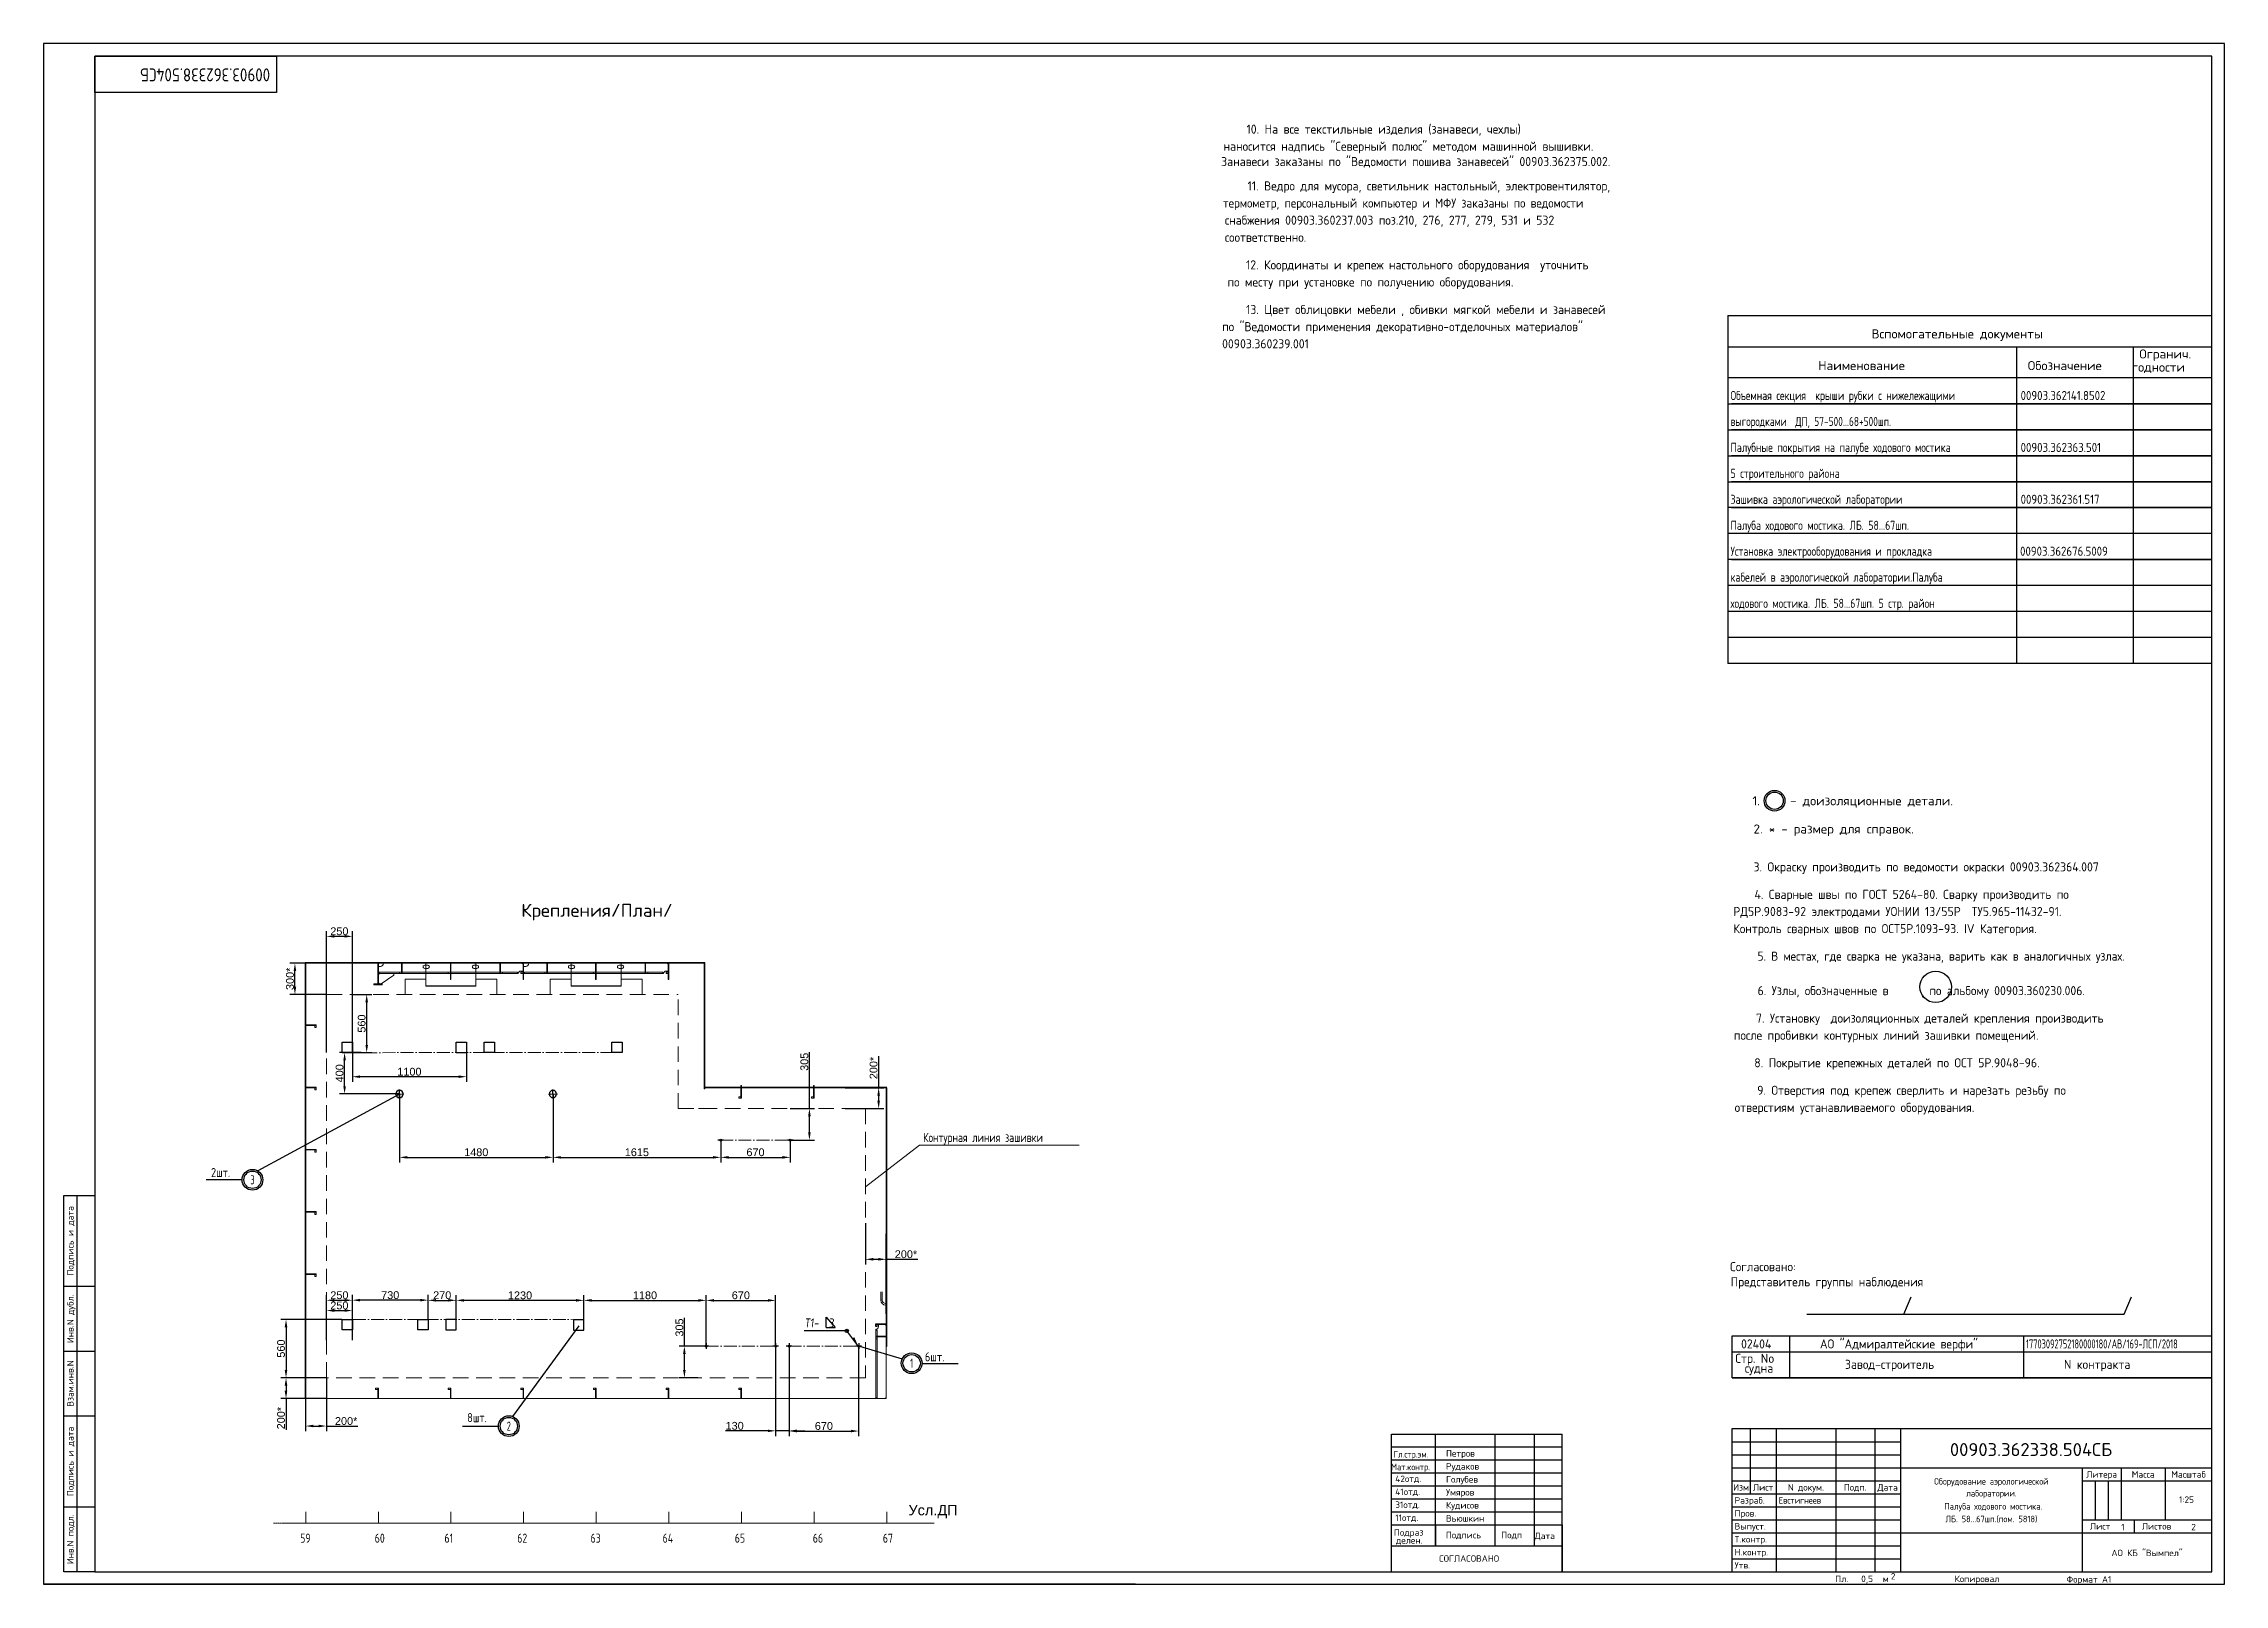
# Model space of a CAD drawing. Header units: millimetres. Extents: x -35117 to 70520, y -28859 to 27816.
# Drawn here: x -12239 to 8776, y 12974 to 27816 of the extents above; entities that cross this region are included whole.
import ezdxf
from ezdxf.enums import TextEntityAlignment as Align

# ---------------------------------------------------------------- set-up
doc = ezdxf.new("R2010")
doc.units = ezdxf.units.MM
for name, pattern in [('DASHDOT2', [3.5, 2.5, -0.5, 0, -0.5]), ('DASHED', [0.75, 0.5, -0.25]), ('Dashed_dotted', [19.428571, 13.714286, -2.857143, 0, -2.857143])]:
    doc.linetypes.add(name, pattern=pattern)
for name, color, linetype in [('-1', 7, 'Continuous'), ('-1102', 7, 'Continuous'), ('-1103', 7, 'Continuous'), ('-1109', 7, 'Continuous'), ('-1113', 7, 'Continuous'), ('-1114', 7, 'Continuous'), ('-1512', 7, 'Continuous'), ('-1513', 7, 'Continuous'), ('1', 7, 'Continuous'), ('10001', 7, 'Continuous'), ('2', 7, 'Continuous'), ('FORM', 7, 'Continuous')]:
    doc.layers.add(name, color=color, linetype=linetype)
doc.layers.add('Hole', color=9, linetype='Continuous', lineweight=13)
doc.layers.add('Hull', color=1, linetype='Continuous', lineweight=40)
doc.styles.get("Standard").update_dxf_attribs({"font": 'arial.ttf'})
doc.styles.add('Standard1', font='simplex.shx', dxfattribs={"height": 2.5})
doc.styles.add('ГОСТ', font='simplex.shx', dxfattribs={"oblique": 15})
doc.dimstyles.new('1-1', dxfattribs={"dimtxt": 125, "dimasz": 125, "dimexe": 50, "dimexo": 0, "dimgap": 50, "dimtad": 1, "dimdec": 0, "dimzin": 0, "dimdsep": 46, "dimtxsty": 'Standard', "dimcen": 0, "dimdle": 1.25, "dimclrd": 1, "dimclre": 1, "dimclrt": 3, "dimadec": 0, "dimazin": 0, "dimtfac": 0.75, "dimtdec": 0, "dimtmove": 0, "dimatfit": 3, "dimfxl": 1, "dimtvp": 1.5, "dimtolj": 1, "dimtzin": 0, "dimlwd": -1, "dimlwe": -1, "dimarcsym": 0})

msp = doc.modelspace()

# ---------------------------------------------------------------- texts
at = {"color": 2, "style": 'Standard1'}
for s, width, p in [('10. На все текстильные изделия (занавеси, чехлы) ', 0.9, (-647.167, 26948.301)), (' Занавеси заказаны по "Ведомости пошива занавесей" 00903.362375.002.', 0.9, (-944.251, 26636.119)), ('наносится надпись "Северный полюс" методом машинной вышивки. ', 0.9, (-869.445, 26783.301)), ('11. Ведро для мусора, светильник настольный, электровентилятор,', 0.9, (-637.241, 26401.406)), ('термометр, персональный компьютер и МФУ заказаны по ведомости ', 0.87, (-874.502, 26236.406)), ('снабжения 00903.360237.003 поз.210, 276, 277, 279, 531 и 532 ', 0.9, (-856.107, 26071.406)), ('соответственно.', 0.9, (-856.107, 25906.406)), ('12. Координаты и крепеж настольного оборудования  уточнить  ', 0.9, (-651.744, 25640.801)), (' по месту при установке по получению оборудования.', 0.9, (-882.531, 25475.801)), ('13. Цвет облицовки мебели , обивки мягкой мебели и занавесей', 0.9, (-651.744, 25210.801)), ('по "Ведомости применения декоративно-отделочных материалов"', 0.9, (-882.531, 25045.801)), ('00903.360239.001', 0.9, (-882.531, 24880.801)), ('Объемная секция  крыши рубки с нижележащими', 0.75, (4017.111, 24382.516)), ('00903.362141.8502', 0.83, (6812.233, 24382.516)), ('выгородками  ДП, 57-500...68+500шп.', 0.72, (4017.111, 24132.516)), ('Палубные покрытия на палубе ходового мостика', 0.75, (4017.111, 23882.516)), ('00903.362363.501', 0.83, (6812.233, 23882.516)), ('5 строительного района', 0.75, (4017.111, 23632.516)), ('Зашивка аэрологической лаборатории', 0.75, (4017.111, 23382.516)), ('00903.362361.517', 0.83, (6812.233, 23382.516)), ('Палуба ходового мостика. ЛБ. 58...67шп.', 0.75, (4017.111, 23131.766)), ('Установка электрооборудования и прокладка ', 0.75, (4017.111, 22882.516)), ('00903.362676.5009', 0.83, (6806.949, 22882.516)), ('кабелей в аэрологической лаборатории.Палуба ', 0.75, (4017.111, 22632.516)), ('ходового мостика. ЛБ. 58...67шп. 5 стр. район', 0.75, (4017.111, 22380.237)), ('3. Окраску производить по ведомости окраски 00903.362364.007', 0.9, (4238.489, 19841.838)), ('4. Сварные швы по ГОСТ 5264-80. Сварку производить по ', 0.9, (4247.669, 19576.838)), ('РД5Р.9083-92 электродами УОHИИ 13/55Р  ТУ5.965-11432-91. ', 0.9, (4043.641, 19411.838)), ('Контроль сварных швов по ОСТ5Р.1093-93. IV Категория.', 0.9, (4043.641, 19246.838)), ('5. В местах, где сварка не указана, варить как в аналогичных узлах.', 0.87, (4277.842, 18981.838)), ('6. Узлы, обозначенные в      , по альбому 00903.360230.006.', 0.9, (4277.312, 18649.543)), ('после пробивки контурных линий зашивки помещений.', 0.9, (4048.984, 18219.543)), ('7. Установку  доизоляционных деталей крепления производить  ', 0.9, (4262.063, 18384.543)), ('8. Покрытие крепежных деталей по ОСТ 5Р.9048-96.', 0.9, (4245.764, 17954.543)), ('9. Отверстия под крепеж сверлить и нарезать резьбу по ', 0.9, (4273.652, 17689.543)), ('отверстиям устанавливаемого оборудования.', 0.9, (4056.865, 17524.543)), ('2шт.', 0.8, (-10626.551, 16897.713)), ('Согласовано:', 0.9, (4012.682, 15990.286)), ('Представитель группы наблюдения', 0.9, (4017.447, 15844.452)), ('АО "Адмиралтейские верфи"', 0.9, (4878.439, 15246.37)), ('6шт.', 0.8, (-3747.174, 15121.935)), ('Стр. No', 0.9, (4063.214, 15107.119)), ('02404', 0.9, (4118.414, 15246.37)), ('Завод-строитель', 0.9, (5119.211, 15049.517)), ('17703092752180000180/АВ/169-ЛСП/2018', 0.6, (6863.807, 15246.37)), ('N контракта', 0.9, (7230.672, 15049.517)), ('судна', 0.9, (4154.258, 15012.487)), ('8шт.', 0.8, (-8158.022, 14536.087))]:
    msp.add_text(s, height=87.5, dxfattribs=dict(at, width=width)).set_placement(p)
for s, p in [('Вспомогательные документы', (5375.98, 24976.391)), (' Огранич.', (7898.033, 24782.734)), ('Наименование', (4861.753, 24670.676)), ('Обозначение', (6881.782, 24670.676)), (' годности', (7826.732, 24655.704)), ('1.     - доизоляционные детали.', (4228.414, 20478.337)), ('2. * - размер для справок.', (4238.103, 20206.838))]:
    msp.add_text(s, height=87.5, dxfattribs=at).set_placement(p)
at = {"color": 4, "style": 'Standard1'}
msp.add_text('Крепления/План/', height=125, dxfattribs=at).set_placement((-6907.432, 19466.7), align=Align.MIDDLE_CENTER)
at = {"ltscale": 7, "style": 'Standard1', "width": 0.75}
for s, p in [('Контурная линия зашивки', (-3764.557, 17234.665)), ('59', (-9766.658, 13375.294)), ('60', (-9048.035, 13375.294)), ('61', (-8376.277, 13375.294)), ('62', (-7675.435, 13375.294)), ('63', (-6968.941, 13375.294)), ('64', (-6273.75, 13375.294)), ('65', (-5578.56, 13375.294)), ('66', (-4826.85, 13375.294)), ('67', (-4151.988, 13375.294))]:
    msp.add_text(s, height=87.5, dxfattribs=at).set_placement(p)
at = {"color": 2, "style": 'Standard1', "width": 0.65}
for s, p in [('3', (-10226.203, 16871.032)), ('1', (-3874.169, 15104.079)), ('2', (-7756.057, 14497.938))]:
    msp.add_text(s, height=87.5, dxfattribs=at).set_placement(p, align=Align.MIDDLE_CENTER)
at = {"color": 4, "insert": (-3668.061, 13739.131), "char_height": 100, "width": 2264.89457, "attachment_point": 2}
msp.add_mtext('Усл.ДП', dxfattribs=at)
at = {"layer": '1', "color": 0, "style": 'ГОСТ', "oblique": 7, "width": 0.8}
msp.add_text('Т1-  3', height=87.5, dxfattribs=at).set_placement((-4906.457, 15448.135))
at = {"layer": 'FORM', "color": 2, "style": 'Standard1', "width": 0.8}
msp.add_text('00903.362338.504СБ', height=125, rotation=180, dxfattribs=at).set_placement((-10056.475, 27577.622))
at = {"layer": 'FORM', "color": 2, "style": 'Standard1'}
for s, p in [('Подпись и дата', (-11950.363, 16283.367)), ('Инв.N дубл.', (-11950.363, 15533.367)), ('Взам.инв.N', (-11950.363, 14908.367)), ('Подпись и дата', (-11950.363, 14158.367)), ('Инв.N подл.', (-11950.363, 13408.367))]:
    msp.add_text(s, height=62.5, rotation=90, dxfattribs=at).set_placement(p, align=Align.CENTER)
for s, height, p in [('00903.362338.504СБ', 125, (6130.567, 14209.913)), ('Рудаков', 62.5, (1275.06, 14079.43)), ('Петров', 62.5, (1275.06, 14204.43)), ('42отд.', 62.5, (786.203, 13959.682)), ('41отд.', 62.5, (786.203, 13834.682)), ('Умяров', 62.5, (1275.06, 13829.43)), ('Голубев', 62.5, (1275.06, 13954.43)), ('31отд.', 62.5, (786.202, 13709.682)), ('Кудисов', 62.5, (1275.06, 13704.43)), ('Разраб.', 62.5, (4055.887, 13752.117)), ('Пров.', 62.5, (4055.887, 13627.117)), ('1:25', 62.5, (8337.63, 13758.944)), ('Подpаз', 62.5, (773.345, 13442.513)), ('11отд.', 62.5, (786.202, 13584.682)), ('Подпись', 62.5, (1273.499, 13417.636)), ('Вьюшкин', 62.5, (1275.06, 13578.114)), ('Подп', 62.5, (1807.209, 13418.087)), ('Дата', 62.5, (2129.034, 13409.777)), ('Выпуст.', 62.5, (4055.887, 13502.117)), ('Лист ', 62.5, (7480.887, 13502.117)), ('1', 62.5, (7781.801, 13494.59)), ('Листов', 62.5, (7980.887, 13502.117)), ('2', 62.5, (8456.486, 13494.59)), ('делен.', 62.5, (792.307, 13366.616)), ('СОГЛАСОВАНО', 62.5, (1209.026, 13191.559)), ('Т.контр.', 62.5, (4055.887, 13377.117)), ('Н.контр.', 62.5, (4055.887, 13252.117)), ('Утв.', 62.5, (4055.887, 13127.117)), ('Пл.', 62.5, (5025.887, 12995.867)), ('0,5', 62.5, (5275.887, 12995.867)), ('м', 62.5, (5484.232, 12995.867)), ('2', 62.5, (5562.02, 13020.867)), ('Копиpовал', 62.5, (6175.887, 12995.867)), ('Формат А1', 62.5, (7254.684, 12990.867))]:
    msp.add_text(s, height=height, dxfattribs=at).set_placement(p)
for s, width, p in [('Мат.контр.', 0.8, (746.028, 14073.499)), ('Гл.стр.эм.', 0.8, (769.791, 14195.697)), ('Евстигнеев', 0.9, (4480.887, 13752.117))]:
    msp.add_text(s, height=62.5, dxfattribs=dict(at, width=width)).set_placement(p)
for s, p in [('Изм', (4118.387, 13877.117)), ('Лист', (4330.887, 13877.117)), ('N докум.', (4743.387, 13877.117)), ('Подп.', (5218.387, 13877.117)), ('Дата', (5530.887, 13877.117)), ('Литера', (7593.387, 14002.117)), ('Масса', (7993.387, 14002.117)), ('Масштаб', (8430.887, 14002.117)), ('АО КБ "Вымпел"', (8030.887, 13245.867))]:
    msp.add_text(s, height=62.5, dxfattribs=at).set_placement(p, align=Align.CENTER)
for s, width, p in [('Оборудование аэрологической', 0.9, (6530.887, 13934.823)), ('лаборатории.', 0.9, (6530.887, 13820.103)), (' Палуба ходового мостика.', 0.88, (6530.887, 13694.268)), ('ЛБ. 58...67шп.(пом. 5818)', 0.9, (6530.887, 13572.405))]:
    msp.add_text(s, height=62.5, dxfattribs=dict(at, width=width)).set_placement(p, align=Align.CENTER)

# ---------------------------------------------------------------- blocks, each defined once
blk = doc.blocks.new('*D10')
at = {"color": 1, "linetype": 'ByBlock', "ltscale": 1.5}
for p, q in [((-9364, 15526), (-9953, 15526)), ((-9903, 15451), (-9903, 15039)), ((-9514, 14964), (-9953, 14964))]:
    blk.add_line(p, q, dxfattribs=at)
at = {"color": 1, "linetype": 'Continuous', "ltscale": 1.5}
for points in [[(-9916, 15451), (-9891, 15451), (-9903, 15526)], [(-9916, 15039), (-9891, 15039), (-9903, 14964)]]:
    blk.add_solid(points, dxfattribs=at)
at = {"layer": 'Defpoints', "color": 0, "linetype": 'Continuous', "ltscale": 1.5}
for p in [(-9364, 15526), (-9903, 14964), (-9514, 14964)]:
    blk.add_point(p, dxfattribs=at)
at = {"color": 3, "linetype": 'Continuous', "ltscale": 1.5, "insert": (-9951, 15245), "char_height": 75, "attachment_point": 5, "rotation": 90}
blk.add_mtext('\\A1;560', dxfattribs=at)
blk = doc.blocks.new('*D19')
at = {"color": 1, "linetype": 'ByBlock', "ltscale": 1.5}
for p, q in [((-8263, 15525), (-8263, 15760)), ((-7108, 15710), (-8188, 15710)), ((-7033, 15524), (-7033, 15760))]:
    blk.add_line(p, q, dxfattribs=at)
at = {"color": 1, "linetype": 'Continuous', "ltscale": 1.5}
for points in [[(-8188, 15722), (-8188, 15697), (-8263, 15710)], [(-7108, 15722), (-7108, 15697), (-7033, 15710)]]:
    blk.add_solid(points, dxfattribs=at)
at = {"layer": 'Defpoints', "color": 0, "linetype": 'Continuous', "ltscale": 1.5}
for p in [(-8263, 15710), (-8263, 15525), (-7033, 15524)]:
    blk.add_point(p, dxfattribs=at)
at = {"color": 3, "linetype": 'Continuous', "ltscale": 1.5, "insert": (-7648, 15758), "char_height": 75, "attachment_point": 5}
blk.add_mtext('\\A1;1230', dxfattribs=at)
blk = doc.blocks.new('*D20')
at = {"color": 1, "linetype": 'ByBlock', "ltscale": 1.5}
for p, q in [((-9264, 15526), (-9264, 15762)), ((-8534, 15525), (-8534, 15762)), ((-8609, 15712), (-9189, 15712))]:
    blk.add_line(p, q, dxfattribs=at)
at = {"color": 1, "linetype": 'Continuous', "ltscale": 1.5}
for points in [[(-9189, 15724), (-9189, 15699), (-9264, 15712)], [(-8609, 15724), (-8609, 15699), (-8534, 15712)]]:
    blk.add_solid(points, dxfattribs=at)
at = {"layer": 'Defpoints', "color": 0, "linetype": 'Continuous', "ltscale": 1.5}
for p in [(-9264, 15712), (-9264, 15526), (-8534, 15525)]:
    blk.add_point(p, dxfattribs=at)
at = {"color": 3, "linetype": 'Continuous', "ltscale": 1.5, "insert": (-8899, 15760), "char_height": 75, "attachment_point": 5}
blk.add_mtext('\\A1;730', dxfattribs=at)
blk = doc.blocks.new('*D21')
at = {"color": 1, "linetype": 'ByBlock', "ltscale": 1.5}
for p, q in [((-5055, 15242), (-5055, 14401)), ((-4385, 15269), (-4385, 14401)), ((-4980, 14451), (-4460, 14451))]:
    blk.add_line(p, q, dxfattribs=at)
at = {"color": 1, "linetype": 'Continuous', "ltscale": 1.5}
for points in [[(-4980, 14463), (-4980, 14438), (-5055, 14451)], [(-4460, 14463), (-4460, 14438), (-4385, 14451)]]:
    blk.add_solid(points, dxfattribs=at)
at = {"layer": 'Defpoints', "color": 0, "linetype": 'Continuous', "ltscale": 1.5}
for p in [(-5055, 15242), (-4385, 15269), (-4385, 14451)]:
    blk.add_point(p, dxfattribs=at)
at = {"color": 3, "linetype": 'Continuous', "ltscale": 1.5, "insert": (-4720, 14499), "char_height": 75, "attachment_point": 5}
blk.add_mtext('\\A1;670', dxfattribs=at)
blk = doc.blocks.new('*D11')
at = {"color": 1, "linetype": 'ByBlock', "ltscale": 1.5}
for p, q in [((-6064, 15269), (-6064, 15541)), ((-5855, 15269), (-6114, 15269)), ((-6064, 15039), (-6064, 15194)), ((-5935, 14964), (-6114, 14964))]:
    blk.add_line(p, q, dxfattribs=at)
at = {"color": 1, "linetype": 'Continuous', "ltscale": 1.5}
for points in [[(-6077, 15194), (-6052, 15194), (-6064, 15269)], [(-6077, 15039), (-6052, 15039), (-6064, 14964)]]:
    blk.add_solid(points, dxfattribs=at)
at = {"layer": 'Defpoints', "color": 0, "linetype": 'Continuous', "ltscale": 1.5}
for p in [(-5855, 15269), (-6064, 14964), (-5935, 14964)]:
    blk.add_point(p, dxfattribs=at)
at = {"color": 3, "linetype": 'Continuous', "ltscale": 1.5, "insert": (-6112, 15448), "char_height": 75, "attachment_point": 5, "rotation": 90}
blk.add_mtext('\\A1;305', dxfattribs=at)
blk = doc.blocks.new('*D22')
at = {"color": 1, "linetype": 'ByBlock', "ltscale": 1.5}
for p, q in [((-5714, 17253), (-5714, 17037)), ((-5044, 17253), (-5044, 17037)), ((-5639, 17087), (-5119, 17087))]:
    blk.add_line(p, q, dxfattribs=at)
at = {"color": 1, "linetype": 'Continuous', "ltscale": 1.5}
for points in [[(-5639, 17100), (-5639, 17075), (-5714, 17087)], [(-5119, 17100), (-5119, 17075), (-5044, 17087)]]:
    blk.add_solid(points, dxfattribs=at)
at = {"layer": 'Defpoints', "color": 0, "linetype": 'Continuous', "ltscale": 1.5}
for p in [(-5714, 17253), (-5044, 17253), (-5044, 17087)]:
    blk.add_point(p, dxfattribs=at)
at = {"color": 3, "linetype": 'Continuous', "ltscale": 1.5, "insert": (-5379, 17136), "char_height": 75, "attachment_point": 5}
blk.add_mtext('\\A1;670', dxfattribs=at)
blk = doc.blocks.new('*D12')
at = {"color": 1, "linetype": 'ByBlock', "ltscale": 1.5}
for p, q in [((-4859, 17558), (-4859, 18101)), ((-5044, 17558), (-4809, 17558)), ((-4859, 17328), (-4859, 17483)), ((-5044, 17253), (-4809, 17253))]:
    blk.add_line(p, q, dxfattribs=at)
at = {"color": 1, "linetype": 'Continuous', "ltscale": 1.5}
for points in [[(-4872, 17483), (-4847, 17483), (-4859, 17558)], [(-4872, 17328), (-4847, 17328), (-4859, 17253)]]:
    blk.add_solid(points, dxfattribs=at)
at = {"layer": 'Defpoints', "color": 0, "linetype": 'Continuous', "ltscale": 1.5}
for p in [(-5044, 17558), (-4859, 17558), (-5044, 17253)]:
    blk.add_point(p, dxfattribs=at)
at = {"color": 3, "linetype": 'Continuous', "ltscale": 1.5, "insert": (-4908, 18008), "char_height": 75, "attachment_point": 5, "rotation": 90}
blk.add_mtext('\\A1;305', dxfattribs=at)
blk = doc.blocks.new('*D23')
at = {"color": 1, "linetype": 'ByBlock', "ltscale": 1.5}
for p, q in [((-9264, 18096), (-9264, 17814)), ((-8164, 18096), (-8164, 17814)), ((-8239, 17864), (-9189, 17864))]:
    blk.add_line(p, q, dxfattribs=at)
at = {"color": 1, "linetype": 'Continuous', "ltscale": 1.5}
for points in [[(-9189, 17877), (-9189, 17852), (-9264, 17864)], [(-8239, 17877), (-8239, 17852), (-8164, 17864)]]:
    blk.add_solid(points, dxfattribs=at)
at = {"layer": 'Defpoints', "color": 0, "linetype": 'Continuous', "ltscale": 1.5}
for p in [(-9264, 18096), (-8164, 18096), (-9264, 17864)]:
    blk.add_point(p, dxfattribs=at)
at = {"color": 3, "linetype": 'Continuous', "ltscale": 1.5, "insert": (-8714, 17912), "char_height": 75, "attachment_point": 5}
blk.add_mtext('\\A1;1100', dxfattribs=at)
blk = doc.blocks.new('*D13')
at = {"color": 1, "linetype": 'ByBlock', "ltscale": 1.5}
for p, q in [((-9180, 18096), (-9389, 18096)), ((-9339, 17773), (-9339, 18021)), ((-8809, 17698), (-9389, 17698))]:
    blk.add_line(p, q, dxfattribs=at)
at = {"color": 1, "linetype": 'Continuous', "ltscale": 1.5}
for points in [[(-9351, 18021), (-9326, 18021), (-9339, 18096)], [(-9351, 17773), (-9326, 17773), (-9339, 17698)]]:
    blk.add_solid(points, dxfattribs=at)
at = {"layer": 'Defpoints', "color": 0, "linetype": 'Continuous', "ltscale": 1.5}
for p in [(-9339, 18096), (-9180, 18096), (-8809, 17698)]:
    blk.add_point(p, dxfattribs=at)
at = {"color": 3, "linetype": 'Continuous', "ltscale": 1.5, "insert": (-9387, 17897), "char_height": 75, "attachment_point": 5, "rotation": 90}
blk.add_mtext('\\A1;400', dxfattribs=at)
blk = doc.blocks.new('*D14')
at = {"color": 1, "linetype": 'ByBlock', "ltscale": 1.5}
for p, q in [((-8809, 17698), (-8809, 17037)), ((-7330, 17698), (-7330, 17037)), ((-8734, 17087), (-7405, 17087))]:
    blk.add_line(p, q, dxfattribs=at)
at = {"color": 1, "linetype": 'Continuous', "ltscale": 1.5}
for points in [[(-8734, 17100), (-8734, 17075), (-8809, 17087)], [(-7405, 17100), (-7405, 17075), (-7330, 17087)]]:
    blk.add_solid(points, dxfattribs=at)
at = {"layer": 'Defpoints', "color": 0, "linetype": 'Continuous', "ltscale": 1.5}
for p in [(-8809, 17698), (-7330, 17698), (-7330, 17087)]:
    blk.add_point(p, dxfattribs=at)
at = {"color": 3, "linetype": 'Continuous', "ltscale": 1.5, "insert": (-8070, 17136), "char_height": 75, "attachment_point": 5}
blk.add_mtext('\\A1;1480', dxfattribs=at)
blk = doc.blocks.new('*D15')
at = {"color": 1, "linetype": 'ByBlock', "ltscale": 1.5}
for p, q in [((-7330, 17698), (-7330, 17037)), ((-5714, 17244), (-5714, 17037)), ((-7255, 17087), (-5789, 17087))]:
    blk.add_line(p, q, dxfattribs=at)
at = {"color": 1, "linetype": 'Continuous', "ltscale": 1.5}
for points in [[(-7255, 17100), (-7255, 17075), (-7330, 17087)], [(-5789, 17100), (-5789, 17075), (-5714, 17087)]]:
    blk.add_solid(points, dxfattribs=at)
at = {"layer": 'Defpoints', "color": 0, "linetype": 'Continuous', "ltscale": 1.5}
for p in [(-7330, 17698), (-5714, 17244), (-5714, 17087)]:
    blk.add_point(p, dxfattribs=at)
at = {"color": 3, "linetype": 'Continuous', "ltscale": 1.5, "insert": (-6522, 17136), "char_height": 75, "attachment_point": 5}
blk.add_mtext('\\A1;1615', dxfattribs=at)
blk = doc.blocks.new('*D24')
at = {"color": 1, "linetype": 'ByBlock', "ltscale": 1.5}
for p, q in [((-9263, 18656), (-9076, 18656)), ((-9126, 18171), (-9126, 18581)), ((-9264, 18096), (-9076, 18096))]:
    blk.add_line(p, q, dxfattribs=at)
at = {"color": 1, "linetype": 'Continuous', "ltscale": 1.5}
for points in [[(-9138, 18581), (-9113, 18581), (-9126, 18656)], [(-9138, 18171), (-9113, 18171), (-9126, 18096)]]:
    blk.add_solid(points, dxfattribs=at)
at = {"layer": 'Defpoints', "color": 0, "linetype": 'Continuous', "ltscale": 1.5}
for p in [(-9263, 18656), (-9126, 18656), (-9264, 18096)]:
    blk.add_point(p, dxfattribs=at)
at = {"color": 3, "linetype": 'Continuous', "ltscale": 1.5, "insert": (-9174, 18376), "char_height": 75, "attachment_point": 5, "rotation": 90}
blk.add_mtext('\\A1;560', dxfattribs=at)
blk = doc.blocks.new('*D25')
at = {"color": 1, "linetype": 'ByBlock', "ltscale": 1.5}
for p, q in [((-9514, 18096), (-9514, 19266)), ((-9339, 19216), (-9439, 19216)), ((-9264, 18096), (-9264, 19266))]:
    blk.add_line(p, q, dxfattribs=at)
at = {"color": 1, "linetype": 'Continuous', "ltscale": 1.5}
for points in [[(-9439, 19229), (-9439, 19204), (-9514, 19216)], [(-9339, 19229), (-9339, 19204), (-9264, 19216)]]:
    blk.add_solid(points, dxfattribs=at)
at = {"layer": 'Defpoints', "color": 0, "linetype": 'Continuous', "ltscale": 1.5}
for p in [(-9514, 19216), (-9514, 18096), (-9264, 18096)]:
    blk.add_point(p, dxfattribs=at)
at = {"color": 3, "linetype": 'Continuous', "ltscale": 1.5, "insert": (-9389, 19265), "char_height": 75, "attachment_point": 5}
blk.add_mtext('\\A1;250', dxfattribs=at)
blk = doc.blocks.new('*D26')
at = {"color": 1, "linetype": 'ByBlock', "ltscale": 1.5}
for p, q in [((-9514, 18957), (-9867, 18957)), ((-9817, 18731), (-9817, 18882)), ((-9514, 18656), (-9867, 18656))]:
    blk.add_line(p, q, dxfattribs=at)
at = {"color": 1, "linetype": 'Continuous', "ltscale": 1.5}
for points in [[(-9830, 18882), (-9805, 18882), (-9817, 18957)], [(-9830, 18731), (-9805, 18731), (-9817, 18656)]]:
    blk.add_solid(points, dxfattribs=at)
at = {"layer": 'Defpoints', "color": 0, "linetype": 'Continuous', "ltscale": 1.5}
for p in [(-9817, 18957), (-9514, 18957), (-9514, 18656)]:
    blk.add_point(p, dxfattribs=at)
at = {"color": 3, "linetype": 'Continuous', "ltscale": 1.5, "insert": (-9865, 18807), "char_height": 75, "attachment_point": 5, "rotation": 90}
blk.add_mtext('\\A1;300*', dxfattribs=at)
blk = doc.blocks.new('*D27')
at = {"color": 1, "linetype": 'ByBlock', "ltscale": 1.5}
for p, q in [((-8534, 15525), (-8534, 15760)), ((-8459, 15710), (-8338, 15710)), ((-8263, 15524), (-8263, 15760))]:
    blk.add_line(p, q, dxfattribs=at)
at = {"color": 1, "linetype": 'Continuous', "ltscale": 1.5}
for points in [[(-8459, 15723), (-8459, 15698), (-8534, 15710)], [(-8338, 15723), (-8338, 15698), (-8263, 15710)]]:
    blk.add_solid(points, dxfattribs=at)
at = {"layer": 'Defpoints', "color": 0, "linetype": 'Continuous', "ltscale": 1.5}
for p in [(-8263, 15710), (-8534, 15525), (-8263, 15524)]:
    blk.add_point(p, dxfattribs=at)
at = {"color": 3, "linetype": 'Continuous', "ltscale": 1.5, "insert": (-8398, 15759), "char_height": 75, "attachment_point": 5}
blk.add_mtext('\\A1;270', dxfattribs=at)
blk = doc.blocks.new('*D16')
at = {"color": 1, "linetype": 'ByBlock', "ltscale": 1.5}
for p, q in [((-9512, 14964), (-9953, 14964)), ((-9512, 14764), (-9953, 14764)), ((-9903, 14889), (-9903, 14839)), ((-9903, 14764), (-9903, 14461))]:
    blk.add_line(p, q, dxfattribs=at)
at = {"color": 1, "linetype": 'Continuous', "ltscale": 1.5}
for points in [[(-9916, 14889), (-9891, 14889), (-9903, 14964)], [(-9916, 14839), (-9891, 14839), (-9903, 14764)]]:
    blk.add_solid(points, dxfattribs=at)
at = {"layer": 'Defpoints', "color": 0, "linetype": 'Continuous', "ltscale": 1.5}
for p in [(-9512, 14964), (-9903, 14764), (-9512, 14764)]:
    blk.add_point(p, dxfattribs=at)
at = {"color": 3, "linetype": 'Continuous', "ltscale": 1.5, "insert": (-9951, 14575), "char_height": 75, "attachment_point": 5, "rotation": 90}
blk.add_mtext('\\A1;200*', dxfattribs=at)
blk = doc.blocks.new('*D28')
at = {"color": 1, "linetype": 'ByBlock', "ltscale": 1.5}
for p, q in [((-9514, 14964), (-9514, 14449)), ((-9714, 14764), (-9714, 14449)), ((-9639, 14499), (-9589, 14499)), ((-9514, 14499), (-9210, 14499))]:
    blk.add_line(p, q, dxfattribs=at)
at = {"color": 1, "linetype": 'Continuous', "ltscale": 1.5}
for points in [[(-9639, 14512), (-9639, 14487), (-9714, 14499)], [(-9589, 14512), (-9589, 14487), (-9514, 14499)]]:
    blk.add_solid(points, dxfattribs=at)
at = {"layer": 'Defpoints', "color": 0, "linetype": 'Continuous', "ltscale": 1.5}
for p in [(-9514, 14964), (-9714, 14764), (-9514, 14499)]:
    blk.add_point(p, dxfattribs=at)
at = {"color": 3, "linetype": 'Continuous', "ltscale": 1.5, "insert": (-9324, 14547), "char_height": 75, "attachment_point": 5}
blk.add_mtext('\\A1;200*', dxfattribs=at)
blk = doc.blocks.new('*D29')
at = {"color": 1, "linetype": 'ByBlock', "ltscale": 1.5}
for p, q in [((-4119, 17758), (-4119, 16055)), ((-4320, 16452), (-4320, 16055)), ((-4245, 16105), (-4194, 16105)), ((-4119, 16105), (-3815, 16105))]:
    blk.add_line(p, q, dxfattribs=at)
at = {"color": 1, "linetype": 'Continuous', "ltscale": 1.5}
for points in [[(-4245, 16118), (-4245, 16093), (-4320, 16105)], [(-4194, 16118), (-4194, 16093), (-4119, 16105)]]:
    blk.add_solid(points, dxfattribs=at)
at = {"layer": 'Defpoints', "color": 0, "linetype": 'Continuous', "ltscale": 1.5}
for p in [(-4119, 17758), (-4320, 16452), (-4119, 16105)]:
    blk.add_point(p, dxfattribs=at)
at = {"color": 3, "linetype": 'Continuous', "ltscale": 1.5, "insert": (-3929, 16154), "char_height": 75, "attachment_point": 5}
blk.add_mtext('\\A1;200*', dxfattribs=at)
blk = doc.blocks.new('*D30')
at = {"color": 1, "linetype": 'ByBlock', "ltscale": 1.5}
for p, q in [((-4192, 17758), (-4192, 18062)), ((-4514, 17758), (-4142, 17758)), ((-4192, 17632), (-4192, 17683)), ((-4514, 17557), (-4142, 17557))]:
    blk.add_line(p, q, dxfattribs=at)
at = {"color": 1, "linetype": 'Continuous', "ltscale": 1.5}
for points in [[(-4205, 17683), (-4180, 17683), (-4192, 17758)], [(-4205, 17632), (-4180, 17632), (-4192, 17557)]]:
    blk.add_solid(points, dxfattribs=at)
at = {"layer": 'Defpoints', "color": 0, "linetype": 'Continuous', "ltscale": 1.5}
for p in [(-4514, 17758), (-4192, 17758), (-4514, 17557)]:
    blk.add_point(p, dxfattribs=at)
at = {"color": 3, "linetype": 'Continuous', "ltscale": 1.5, "insert": (-4241, 17948), "char_height": 75, "attachment_point": 5, "rotation": 90}
blk.add_mtext('\\A1;200*', dxfattribs=at)
blk = doc.blocks.new('*D31')
at = {"color": 1, "linetype": 'ByBlock', "ltscale": 1.5}
for p, q in [((-5185, 15269), (-5185, 14403)), ((-5055, 15269), (-5055, 14403)), ((-5260, 14453), (-5669, 14453)), ((-5055, 14453), (-5185, 14453)), ((-4980, 14453), (-4905, 14453))]:
    blk.add_line(p, q, dxfattribs=at)
at = {"color": 1, "linetype": 'Continuous', "ltscale": 1.5}
for points in [[(-5260, 14465), (-5260, 14440), (-5185, 14453)], [(-4980, 14465), (-4980, 14440), (-5055, 14453)]]:
    blk.add_solid(points, dxfattribs=at)
at = {"layer": 'Defpoints', "color": 0, "linetype": 'Continuous', "ltscale": 1.5}
for p in [(-5185, 15269), (-5055, 15269), (-5185, 14453)]:
    blk.add_point(p, dxfattribs=at)
at = {"color": 3, "linetype": 'Continuous', "ltscale": 1.5, "insert": (-5580, 14501), "char_height": 75, "attachment_point": 5}
blk.add_mtext('\\A1;130', dxfattribs=at)
blk = doc.blocks.new('*D17')
at = {"color": 1, "linetype": 'ByBlock', "ltscale": 1.5}
for p, q in [((-9514, 15425), (-9514, 15761)), ((-9439, 15711), (-9339, 15711)), ((-9264, 15426), (-9264, 15761))]:
    blk.add_line(p, q, dxfattribs=at)
at = {"color": 1, "linetype": 'Continuous', "ltscale": 1.5}
for points in [[(-9439, 15723), (-9439, 15698), (-9514, 15711)], [(-9339, 15723), (-9339, 15698), (-9264, 15711)]]:
    blk.add_solid(points, dxfattribs=at)
at = {"layer": 'Defpoints', "color": 0, "linetype": 'Continuous', "ltscale": 1.5}
for p in [(-9264, 15711), (-9514, 15425), (-9264, 15426)]:
    blk.add_point(p, dxfattribs=at)
at = {"color": 3, "linetype": 'Continuous', "ltscale": 1.5, "insert": (-9389, 15759), "char_height": 75, "attachment_point": 5}
blk.add_mtext('\\A1;250', dxfattribs=at)
blk = doc.blocks.new('*D32')
at = {"color": 1, "linetype": 'ByBlock', "ltscale": 1.5}
for p, q in [((-7033, 15424), (-7033, 15760)), ((-6958, 15710), (-5930, 15710)), ((-5855, 15269), (-5855, 15760))]:
    blk.add_line(p, q, dxfattribs=at)
at = {"color": 1, "linetype": 'Continuous', "ltscale": 1.5}
for points in [[(-6958, 15722), (-6958, 15697), (-7033, 15710)], [(-5930, 15722), (-5930, 15697), (-5855, 15710)]]:
    blk.add_solid(points, dxfattribs=at)
at = {"layer": 'Defpoints', "color": 0, "linetype": 'Continuous', "ltscale": 1.5}
for p in [(-5855, 15710), (-7033, 15424), (-5855, 15269)]:
    blk.add_point(p, dxfattribs=at)
at = {"color": 3, "linetype": 'Continuous', "ltscale": 1.5, "insert": (-6444, 15758), "char_height": 75, "attachment_point": 5}
blk.add_mtext('\\A1;1180', dxfattribs=at)
blk = doc.blocks.new('*D18')
at = {"color": 1, "linetype": 'ByBlock', "ltscale": 1.5}
for p, q in [((-5855, 15269), (-5855, 15759)), ((-5780, 15709), (-5260, 15709)), ((-5185, 15269), (-5185, 15759))]:
    blk.add_line(p, q, dxfattribs=at)
at = {"color": 1, "linetype": 'Continuous', "ltscale": 1.5}
for points in [[(-5780, 15722), (-5780, 15697), (-5855, 15709)], [(-5260, 15722), (-5260, 15697), (-5185, 15709)]]:
    blk.add_solid(points, dxfattribs=at)
at = {"layer": 'Defpoints', "color": 0, "linetype": 'Continuous', "ltscale": 1.5}
for p in [(-5185, 15709), (-5855, 15269), (-5185, 15269)]:
    blk.add_point(p, dxfattribs=at)
at = {"color": 3, "linetype": 'Continuous', "ltscale": 1.5, "insert": (-5520, 15758), "char_height": 75, "attachment_point": 5}
blk.add_mtext('\\A1;670', dxfattribs=at)
blk = doc.blocks.new('аотчвенлд')
for p, q in [((-11097, -41813), (-11097, -41899)), ((-11139, -41856), (-11054, -41856))]:
    blk.add_line(p, q)
at = {"layer": '10001', "color": 6}
blk.add_circle((-11097, -41856), 35, dxfattribs=at)
blk = doc.blocks.new('*D48')
at = {"color": 1, "linetype": 'ByBlock', "ltscale": 1.5}
for p, q in [((-9514, 15326), (-9514, 15662)), ((-9439, 15612), (-9339, 15612)), ((-9264, 15327), (-9264, 15662))]:
    blk.add_line(p, q, dxfattribs=at)
at = {"color": 1, "linetype": 'Continuous', "ltscale": 1.5}
for points in [[(-9439, 15624), (-9439, 15599), (-9514, 15612)], [(-9339, 15624), (-9339, 15599), (-9264, 15612)]]:
    blk.add_solid(points, dxfattribs=at)
at = {"layer": 'Defpoints', "color": 0, "linetype": 'Continuous', "ltscale": 1.5}
for p in [(-9264, 15612), (-9514, 15326), (-9264, 15327)]:
    blk.add_point(p, dxfattribs=at)
at = {"color": 3, "linetype": 'Continuous', "ltscale": 1.5, "insert": (-9389, 15660), "char_height": 75, "attachment_point": 5}
blk.add_mtext('\\A1;250', dxfattribs=at)

# ---------------------------------------------------------------- dimensions: what is measured, and where the dimension line sits
at = {"color": 1, "linetype": 'Continuous', "ltscale": 1.5}
for base, p1, p2, picture, middle in [((-9513.532, 19216.428), (-9263.532, 18095.713), (-9513.532, 18095.713), '*D25', (-9388.532, 19264.721)), ((-9263.532, 17864.102), (-8163.532, 18095.982), (-9263.532, 18095.713), '*D23', (-8713.532, 17912.395)), ((-5044.357, 17087.457), (-5714.357, 17252.769), (-5044.357, 17252.769), '*D22', (-5379.357, 17135.75)), ((-9263.537, 15710.58), (-9513.532, 15424.751), (-9263.537, 15426.256), '*D17', (-9388.534, 15758.873)), ((-9263.535, 15711.824), (-8533.537, 15525.231), (-9263.535, 15525.995), '*D20', (-8898.536, 15760.143)), ((-8262.707, 15709.643), (-7032.707, 15523.75), (-8262.707, 15524.948), '*D19', (-7647.707, 15757.961)), ((-5184.78, 15709.276), (-5854.78, 15269.376), (-5184.78, 15269.376), '*D18', (-5519.78, 15757.569)), ((-9263.537, 15611.58), (-9513.532, 15325.751), (-9263.537, 15327.256), '*D48', (-9388.534, 15659.873))]:
    dim = msp.add_linear_dim(base=base, p1=p1, p2=p2, dimstyle='1-1', override={"dimtxt": 75, "dimasz": 75, "dimgap": 10, "dimfxl": 1.25, "dimarcsym": 1}, dxfattribs=at)
    dim.commit()
    dim.dimension.update_dxf_attribs({"geometry": picture, "text_midpoint": middle})
for base, p1, p2, text, picture, middle in [((-9817.07, 18957.367), (-9513.52, 18656.338), (-9513.532, 18957.367), '300*', '*D26', (-9865.389, 18806.852)), ((-9125.726, 18656.253), (-9263.532, 18095.713), (-9263.344, 18656.253), '560', '*D24', (-9174.019, 18375.983)), ((-9338.946, 18095.713), (-8809.343, 17697.528), (-9180.425, 18095.713), '400', '*D13', (-9387.239, 17896.621)), ((-4192.485, 17758.367), (-4513.73, 17556.689), (-4513.73, 17758.367), '200*', '*D30', (-4240.778, 17947.784)), ((-9903.204, 14964.376), (-9363.535, 15525.995), (-9513.532, 14964.376), '560', '*D10', (-9951.497, 15245.186)), ((-9903.204, 14764.367), (-9512.158, 14964.376), (-9512.158, 14764.367), '<>*', '*D16', (-9951.497, 14574.95))]:
    dim = msp.add_linear_dim(base=base, p1=p1, p2=p2, angle=90, text=text, dimstyle='1-1', override={"dimtxt": 75, "dimasz": 75, "dimgap": 10, "dimfxl": 1.25, "dimarcsym": 1}, dxfattribs=at)
    dim.commit()
    dim.dimension.update_dxf_attribs({"geometry": picture, "text_midpoint": middle})
dim = msp.add_linear_dim(base=(-4859.24, 17557.769), p1=(-5044.357, 17252.769), p2=(-5044.352, 17557.769), angle=90, dimstyle='1-1', override={"dimtxt": 75, "dimasz": 75, "dimgap": 10, "dimfxl": 1.25, "dimarcsym": 1}, dxfattribs=at)
dim.commit()
dim.dimension.update_dxf_attribs({"geometry": '*D12', "text_midpoint": (-4859.24, 18007.896), "dimtype": 160})
for base, p1, p2, text, picture, middle in [((-7330.173, 17087.457), (-8809.343, 17697.528), (-7330.173, 17697.528), '1480', '*D14', (-8069.758, 17135.75)), ((-5714.357, 17087.457), (-7330.173, 17697.528), (-5714.357, 17244.061), '1615', '*D15', (-6522.265, 17135.75)), ((-4118.509, 16105.499), (-4319.659, 16452.164), (-4118.509, 17758.367), '200*', '*D29', (-3929.093, 16153.792)), ((-8262.707, 15710.436), (-8533.537, 15525.231), (-8262.707, 15524.375), '270', '*D27', (-8398.122, 15758.729)), ((-5854.78, 15709.643), (-7032.707, 15423.75), (-5854.78, 15269.376), '1180', '*D32', (-6443.744, 15757.935)), ((-4384.78, 14450.654), (-5054.78, 15242.099), (-4384.78, 15269.376), '670', '*D21', (-4719.78, 14498.946)), ((-9513.532, 14499.2), (-9713.511, 14764.367), (-9513.532, 14964.376), '<>*', '*D28', (-9324.115, 14547.493))]:
    dim = msp.add_linear_dim(base=base, p1=p1, p2=p2, text=text, dimstyle='1-1', override={"dimtxt": 75, "dimasz": 75, "dimgap": 10, "dimfxl": 1.25, "dimarcsym": 1}, dxfattribs=at)
    dim.commit()
    dim.dimension.update_dxf_attribs({"geometry": picture, "text_midpoint": middle})
dim = msp.add_linear_dim(base=(-6064.164, 14964.377), p1=(-5854.78, 15269.376), p2=(-5935.495, 14964.377), angle=90, text='305', dimstyle='1-1', override={"dimtxt": 75, "dimasz": 75, "dimgap": 10, "dimfxl": 1.25, "dimarcsym": 1}, dxfattribs=at)
dim.commit()
dim.dimension.update_dxf_attribs({"geometry": '*D11', "text_midpoint": (-6064.164, 15448.126), "dimtype": 160})
dim = msp.add_linear_dim(base=(-5184.78, 14452.613), p1=(-5054.78, 15269.376), p2=(-5184.78, 15269.376), dimstyle='1-1', override={"dimtxt": 75, "dimasz": 75, "dimgap": 10, "dimfxl": 1.25, "dimarcsym": 1}, dxfattribs=at)
dim.commit()
dim.dimension.update_dxf_attribs({"geometry": '*D31', "text_midpoint": (-5580.197, 14452.613), "dimtype": 160})

# ---------------------------------------------------------------- hatches: boundary and pattern name
at = {"layer": '1'}
msp.add_hatch(color=0, dxfattribs=at).paths.add_polyline_path([(-4391.702, 15274.281), (-4444.106, 15342.527), (-4427.273, 15355.453)])

# ---------------------------------------------------------------- linework, layer by layer
at = {"layer": '-1', "color": 1, "lineweight": 0}
for p, q in [((-9713.511, 13564.367), (-9713.511, 13673.742)), ((-9013.511, 13564.367), (-9013.511, 13673.742)), ((-8313.511, 13564.367), (-8313.511, 13673.742)), ((-7613.511, 13564.367), (-7613.511, 13673.742)), ((-6913.511, 13564.367), (-6913.511, 13673.742)), ((-6213.511, 13564.367), (-6213.511, 13673.742)), ((-5513.511, 13564.367), (-5513.511, 13673.742)), ((-4813.511, 13564.367), (-4813.511, 13673.742)), ((-4113.511, 13564.367), (-4113.511, 13673.742)), ((-9947.99, 13564.367), (-3658.51, 13564.367))]:
    msp.add_line(p, q, dxfattribs=at)
at = {"layer": '-1', "color": 1, "linetype": 'Dashed_dotted', "lineweight": 0}
msp.add_line((-10025.332, 13564.367), (-3658.51, 13564.367), dxfattribs=at)
at = {"layer": '-1102', "color": 3, "lineweight": 0}
for p, q in [((-9718.645, 18964.367), (-5866.657, 18964.367)), ((-5866.657, 18964.367), (-9718.645, 18964.367)), ((-5866.657, 18957.367), (-9718.509, 18957.367)), ((-5866.657, 17748.367), (-5866.657, 18957.367)), ((-4113.511, 17758.367), (-4118.509, 17758.367)), ((-4118.509, 17758.367), (-4118.509, 17658.367)), ((-4118.509, 17658.367), (-4113.511, 17658.367)), ((-4118.509, 17658.367), (-4118.509, 17646.886)), ((-4113.511, 17658.367), (-4113.511, 17758.367)), ((-4113.511, 17646.886), (-4113.511, 17658.367)), ((-4113.511, 17646.886), (-4118.509, 17646.886)), ((-4118.509, 17646.886), (-4118.509, 17637.154)), ((-4113.511, 17637.154), (-4118.509, 17637.154)), ((-4118.509, 17637.154), (-4118.509, 17630.65)), ((-4113.511, 17630.65), (-4118.509, 17630.65)), ((-4118.509, 17630.65), (-4118.509, 17630.196)), ((-4113.511, 17630.196), (-4118.509, 17630.196)), ((-4118.509, 17630.196), (-4118.509, 16296.867)), ((-4113.511, 17637.154), (-4113.511, 17646.886)), ((-4113.511, 17630.65), (-4113.511, 17637.154)), ((-4113.511, 17630.196), (-4113.511, 17630.65)), ((-4113.511, 16296.867), (-4113.511, 17630.196)), ((-9718.509, 14764.367), (-8828.51, 14764.367)), ((-8828.51, 14764.367), (-7258.51, 14764.367)), ((-7258.51, 14764.367), (-5688.511, 14764.367)), ((-5688.511, 14764.367), (-4118.509, 14764.367))]:
    msp.add_line(p, q, dxfattribs=at)
for points in [[(-9718.509, 18957.367), (-9718.509, 17387.367), (-9713.511, 17387.367), (-9713.511, 18957.367), (-9718.509, 18957.367)], [(-9019.51, 18957.367), (-9019.51, 18757.367), (-9013.511, 18757.367), (-9013.511, 18957.367), (-9019.51, 18957.367)], [(-5866.657, 17748.367), (-5874.489, 17748.367), (-5874.489, 18957.367), (-5866.657, 18957.367)], [(-5866.657, 17764.367), (-5175.51, 17764.367), (-5175.51, 17758.367), (-5866.657, 17758.367), (-5866.657, 17764.367)], [(-4113.511, 17764.367), (-5175.51, 17764.367), (-5175.51, 17758.367), (-4113.511, 17758.367)], [(-9718.509, 17387.367), (-9718.509, 15817.367), (-9713.511, 15817.367), (-9713.511, 17387.367), (-9718.509, 17387.367)], [(-4118.509, 15264.367), (-4118.509, 16296.867), (-4113.511, 16296.867), (-4113.511, 15264.367), (-4118.509, 15264.367)], [(-4118.509, 16296.867), (-4118.509, 15264.367), (-4113.511, 15264.367), (-4113.511, 16296.867), (-4118.509, 16296.867)], [(-4118.509, 16296.867), (-4118.509, 15264.367), (-4113.511, 15264.367), (-4113.511, 16296.867), (-4118.509, 16296.867)], [(-9718.509, 14764.367), (-9718.509, 15817.367), (-9713.511, 15817.367), (-9713.511, 14764.367), (-9718.509, 14764.367)], [(-4118.509, 14764.367), (-4118.509, 15264.367), (-4113.511, 15264.367)]]:
    msp.add_lwpolyline(points, dxfattribs=at)
at = {"layer": '-1103', "color": 7, "lineweight": 0}
msp.add_line((-4113.511, 17757.367), (-4113.511, 17755.741), dxfattribs=at)
at = {"layer": '-1109', "color": 1, "lineweight": 0}
for p, q in [((-8319.51, 18957.367), (-8313.511, 18957.367)), ((-8319.51, 18947.367), (-8319.51, 18957.367)), ((-8319.51, 18947.367), (-8313.511, 18947.367)), ((-8319.51, 18882.367), (-8319.51, 18947.367)), ((-8313.511, 18957.367), (-8313.511, 18947.367)), ((-8313.511, 18947.367), (-8313.511, 18882.367)), ((-6919.51, 18957.367), (-6913.511, 18957.367)), ((-6919.51, 18947.367), (-6919.51, 18957.367)), ((-6919.51, 18947.367), (-6913.511, 18947.367)), ((-6919.51, 18882.367), (-6919.51, 18947.367)), ((-6913.511, 18957.367), (-6913.511, 18947.367)), ((-6913.511, 18947.367), (-6913.511, 18882.367)), ((-8313.511, 18882.367), (-8319.51, 18882.367)), ((-8319.51, 18882.367), (-8313.511, 18882.367)), ((-8319.51, 18880.464), (-8319.51, 18882.367)), ((-8313.511, 18880.464), (-8319.51, 18880.464)), ((-8319.51, 18875.044), (-8319.51, 18880.464)), ((-8313.511, 18875.044), (-8319.51, 18875.044)), ((-8319.51, 18866.934), (-8319.51, 18875.044)), ((-8313.511, 18866.934), (-8319.51, 18866.934)), ((-8319.51, 18857.367), (-8319.51, 18866.934)), ((-8313.511, 18857.367), (-8319.51, 18857.367)), ((-8313.511, 18882.367), (-8313.511, 18880.464)), ((-8313.511, 18880.464), (-8313.511, 18875.044)), ((-8313.511, 18875.044), (-8313.511, 18866.934)), ((-8313.511, 18866.934), (-8313.511, 18857.367)), ((-6913.511, 18882.367), (-6919.51, 18882.367)), ((-6919.51, 18882.367), (-6913.511, 18882.367)), ((-6919.51, 18880.464), (-6919.51, 18882.367)), ((-6913.511, 18880.464), (-6919.51, 18880.464)), ((-6919.51, 18875.044), (-6919.51, 18880.464)), ((-6913.511, 18875.044), (-6919.51, 18875.044)), ((-6919.51, 18866.934), (-6919.51, 18875.044)), ((-6913.511, 18866.934), (-6919.51, 18866.934)), ((-6919.51, 18857.367), (-6919.51, 18866.934)), ((-6913.511, 18857.367), (-6919.51, 18857.367)), ((-6913.511, 18882.367), (-6913.511, 18880.464)), ((-6913.511, 18880.464), (-6913.511, 18875.044)), ((-6913.511, 18875.044), (-6913.511, 18866.934)), ((-6913.511, 18866.934), (-6913.511, 18857.367)), ((-5519.51, 17758.367), (-5513.511, 17758.367)), ((-5519.51, 17658.367), (-5519.51, 17758.367)), ((-5519.51, 17744.225), (-5513.511, 17744.225)), ((-5519.51, 17738.751), (-5519.51, 17744.225)), ((-5513.511, 17738.751), (-5519.51, 17738.751)), ((-5513.511, 17658.367), (-5519.51, 17658.367)), ((-5513.479, 17778.367), (-5519.478, 17778.367)), ((-5519.478, 17774.996), (-5519.478, 17778.367)), ((-5513.479, 17774.996), (-5519.478, 17774.996)), ((-5519.478, 17766.02), (-5519.478, 17774.996)), ((-5513.479, 17766.02), (-5519.478, 17766.02)), ((-5519.478, 17754.465), (-5519.478, 17766.02)), ((-5513.479, 17754.465), (-5519.478, 17754.465)), ((-5519.478, 17744.225), (-5519.478, 17754.465)), ((-5519.478, 17744.225), (-5513.479, 17744.225)), ((-5519.478, 17658.367), (-5519.478, 17744.225)), ((-5513.479, 17658.367), (-5519.478, 17658.367)), ((-5513.511, 17758.367), (-5513.511, 17658.367)), ((-5513.511, 17744.225), (-5513.511, 17738.751)), ((-5513.479, 17778.367), (-5513.479, 17774.996)), ((-5513.479, 17774.996), (-5513.479, 17766.02)), ((-5513.479, 17766.02), (-5513.479, 17754.465)), ((-5513.479, 17754.465), (-5513.479, 17744.225)), ((-5513.479, 17744.225), (-5513.479, 17658.367)), ((-4813.547, 17778.367), (-4819.547, 17778.367)), ((-4819.547, 17774.996), (-4819.547, 17778.367)), ((-4813.547, 17774.996), (-4819.547, 17774.996)), ((-4819.547, 17766.02), (-4819.547, 17774.996)), ((-4813.547, 17766.02), (-4819.547, 17766.02)), ((-4819.547, 17754.465), (-4819.547, 17766.02)), ((-4813.547, 17754.465), (-4819.547, 17754.465)), ((-4819.547, 17744.225), (-4819.547, 17754.465)), ((-4819.547, 17744.225), (-4813.547, 17744.225)), ((-4819.547, 17658.367), (-4819.547, 17744.225)), ((-4813.547, 17658.367), (-4819.547, 17658.367)), ((-4819.51, 17758.367), (-4813.511, 17758.367)), ((-4819.51, 17658.367), (-4819.51, 17758.367)), ((-4819.51, 17744.225), (-4813.511, 17744.225)), ((-4819.51, 17738.751), (-4819.51, 17744.225)), ((-4813.511, 17738.751), (-4819.51, 17738.751)), ((-4813.511, 17658.367), (-4819.51, 17658.367)), ((-4813.547, 17778.367), (-4813.547, 17774.996)), ((-4813.547, 17774.996), (-4813.547, 17766.02)), ((-4813.547, 17766.02), (-4813.547, 17754.465)), ((-4813.547, 17754.465), (-4813.547, 17744.225)), ((-4813.547, 17744.225), (-4813.547, 17658.367)), ((-4813.511, 17758.367), (-4813.511, 17658.367)), ((-4813.511, 17744.225), (-4813.511, 17738.751)), ((-4205.118, 15476.367), (-4218.509, 15476.367)), ((-4205.118, 15473.814), (-4218.509, 15473.814)), ((-4218.509, 15456.367), (-4205.118, 15456.367)), ((-4205.118, 15473.814), (-4205.118, 15476.367)), ((-4205.118, 15456.367), (-4205.118, 15473.814))]:
    msp.add_line(p, q, dxfattribs=at)
for points in [[(-7629.509, 18957.367), (-8963.511, 18957.367, -0.198915392), (-8972.297, 18936.154, -0.198915914), (-8993.509, 18927.367), (-9013.511, 18927.367), (-9013.511, 18857.367), (-7664.51, 18857.367, -0.198910743), (-7657.187, 18875.044, -0.198915914), (-7639.51, 18882.367), (-7619.51, 18882.367), (-7619.51, 18947.367), (-7629.509, 18957.367)], [(-8536.51, 18907.367), (-8566.51, 18907.367, -0.198913381), (-8577.117, 18911.76, -0.198918447), (-8581.51, 18922.367, -0.198918447), (-8577.117, 18932.973, -0.198915914), (-8566.51, 18937.367), (-8536.51, 18937.367, -0.198915914), (-8525.904, 18932.973, -0.198918447), (-8521.511, 18922.367, -0.198918447), (-8525.904, 18911.76, -0.198913381), (-8536.51, 18907.367, -0.198913381)], [(-8063.511, 18907.367), (-8093.509, 18907.367, -0.198913381), (-8104.116, 18911.76, -0.198908329), (-8108.51, 18922.367, -0.198908329), (-8104.116, 18932.973, -0.198915914), (-8093.509, 18937.367), (-8063.511, 18937.367, -0.198915914), (-8052.904, 18932.973, -0.198908329), (-8048.51, 18922.367, -0.198908329), (-8052.904, 18911.76, -0.198913381), (-8063.511, 18907.367, -0.198913381)], [(-6229.509, 18957.367), (-7563.511, 18957.367, -0.198915392), (-7572.297, 18936.154, -0.198915914), (-7593.509, 18927.367), (-7613.511, 18927.367), (-7613.511, 18857.367), (-6264.51, 18857.367, -0.198910743), (-6257.187, 18875.044, -0.198915914), (-6239.51, 18882.367), (-6219.51, 18882.367), (-6219.51, 18947.367), (-6229.509, 18957.367)], [(-7136.51, 18907.367), (-7166.51, 18907.367, -0.198913381), (-7177.117, 18911.76, -0.198918447), (-7181.51, 18922.367, -0.198918447), (-7177.117, 18932.973, -0.198915914), (-7166.51, 18937.367), (-7136.51, 18937.367, -0.198915914), (-7125.904, 18932.973, -0.198918447), (-7121.511, 18922.367, -0.198918447), (-7125.904, 18911.76, -0.198913381), (-7136.51, 18907.367, -0.198913381)], [(-6663.511, 18907.367), (-6693.509, 18907.367, -0.198913381), (-6704.116, 18911.76, -0.198908329), (-6708.51, 18922.367, -0.198908329), (-6704.116, 18932.973, -0.198915914), (-6693.509, 18937.367), (-6663.511, 18937.367, -0.198915914), (-6652.904, 18932.973, -0.198908329), (-6648.51, 18922.367, -0.198908329), (-6652.904, 18911.76, -0.198913381), (-6663.511, 18907.367, -0.198913381)]]:
    msp.add_lwpolyline(points, format="xyb", dxfattribs=at)
for points in [[(-8783.51, 18957.367), (-8783.51, 18857.367), (-8789.51, 18857.367), (-8789.51, 18957.367), (-8783.51, 18957.367)], [(-7843.509, 18957.367), (-7843.509, 18857.367), (-7837.51, 18857.367), (-7837.51, 18957.367), (-7843.509, 18957.367)], [(-7613.511, 18957.367), (-7613.511, 18857.367), (-7619.51, 18857.367), (-7619.51, 18957.367), (-7613.511, 18957.367)], [(-7383.51, 18957.367), (-7383.51, 18857.367), (-7389.51, 18857.367), (-7389.51, 18957.367), (-7383.51, 18957.367)], [(-6443.509, 18957.367), (-6443.509, 18857.367), (-6437.51, 18857.367), (-6437.51, 18957.367), (-6443.509, 18957.367)], [(-6213.511, 18957.367), (-6213.511, 18857.367), (-6219.51, 18857.367), (-6219.51, 18957.367), (-6213.511, 18957.367)], [(-7671.66, 18857.367), (-9006.36, 18857.367), (-9006.36, 18870.759), (-7671.66, 18870.759), (-7671.66, 18857.367)], [(-8789.51, 18857.367), (-8809.51, 18857.367), (-8809.51, 18870.759), (-8789.51, 18870.759), (-8789.51, 18857.367)], [(-8319.51, 18857.367), (-8339.51, 18857.367), (-8339.51, 18870.759), (-8319.51, 18870.759), (-8319.51, 18857.367)], [(-7837.51, 18857.367), (-7817.51, 18857.367), (-7817.51, 18870.759), (-7837.51, 18870.759), (-7837.51, 18857.367)], [(-7619.51, 18857.367), (-7639.51, 18857.367), (-7639.51, 18870.759), (-7619.51, 18870.759), (-7619.51, 18857.367)], [(-6271.66, 18857.367), (-7606.36, 18857.367), (-7606.36, 18870.759), (-6271.66, 18870.759), (-6271.66, 18857.367)], [(-7389.51, 18857.367), (-7409.51, 18857.367), (-7409.51, 18870.759), (-7389.51, 18870.759), (-7389.51, 18857.367)], [(-6919.51, 18857.367), (-6939.51, 18857.367), (-6939.51, 18870.759), (-6919.51, 18870.759), (-6919.51, 18857.367)], [(-6437.51, 18857.367), (-6417.51, 18857.367), (-6417.51, 18870.759), (-6437.51, 18870.759), (-6437.51, 18857.367)], [(-6219.51, 18857.367), (-6239.51, 18857.367), (-6239.51, 18870.759), (-6219.51, 18870.759), (-6219.51, 18857.367)], [(-9713.511, 18364.367), (-9613.511, 18364.367), (-9613.511, 18358.367), (-9713.511, 18358.367), (-9713.511, 18364.367)], [(-9613.511, 18358.367), (-9613.511, 18338.367), (-9626.902, 18338.367), (-9626.902, 18358.367), (-9613.511, 18358.367)], [(-9713.511, 17764.367), (-9613.511, 17764.367), (-9613.511, 17758.367), (-9713.511, 17758.367), (-9713.511, 17764.367)], [(-9613.511, 17758.367), (-9613.511, 17738.367), (-9626.902, 17738.367), (-9626.902, 17758.367), (-9613.511, 17758.367)], [(-5519.51, 17658.367), (-5539.51, 17658.367), (-5539.51, 17671.759), (-5519.51, 17671.759), (-5519.51, 17658.367)], [(-4819.51, 17658.367), (-4839.51, 17658.367), (-4839.51, 17671.759), (-4819.51, 17671.759), (-4819.51, 17658.367)], [(-9713.511, 17164.367), (-9613.511, 17164.367), (-9613.511, 17158.367), (-9713.511, 17158.367), (-9713.511, 17164.367)], [(-9613.511, 17158.367), (-9613.511, 17138.367), (-9626.902, 17138.367), (-9626.902, 17158.367), (-9613.511, 17158.367)], [(-9713.511, 16564.367), (-9613.511, 16564.367), (-9613.511, 16558.367), (-9713.511, 16558.367), (-9713.511, 16564.367)], [(-9613.511, 16558.367), (-9613.511, 16538.367), (-9626.902, 16538.367), (-9626.902, 16558.367), (-9613.511, 16558.367)], [(-9713.511, 15964.367), (-9613.511, 15964.367), (-9613.511, 15958.367), (-9713.511, 15958.367), (-9713.511, 15964.367)], [(-9613.511, 15958.367), (-9613.511, 15938.367), (-9626.902, 15938.367), (-9626.902, 15958.367), (-9613.511, 15958.367)], [(-4118.509, 15482.367), (-4218.509, 15482.367), (-4218.509, 15476.367), (-4118.509, 15476.367), (-4118.509, 15482.367)], [(-4118.509, 15364.367), (-4218.509, 15364.367), (-4218.509, 15358.367), (-4118.509, 15358.367), (-4118.509, 15364.367)], [(-4218.509, 15358.367), (-4218.509, 15338.367), (-4205.118, 15338.367), (-4205.118, 15358.367), (-4218.509, 15358.367)], [(-9019.51, 14864.367), (-9039.51, 14864.367), (-9039.51, 14850.975), (-9019.51, 14850.975), (-9019.51, 14864.367)], [(-9013.511, 14764.367), (-9013.511, 14864.367), (-9019.51, 14864.367), (-9019.51, 14764.367), (-9013.511, 14764.367)], [(-8319.51, 14864.367), (-8339.51, 14864.367), (-8339.51, 14850.975), (-8319.51, 14850.975), (-8319.51, 14864.367)], [(-8313.511, 14764.367), (-8313.511, 14864.367), (-8319.51, 14864.367), (-8319.51, 14764.367), (-8313.511, 14764.367)], [(-7619.51, 14864.367), (-7639.51, 14864.367), (-7639.51, 14850.975), (-7619.51, 14850.975), (-7619.51, 14864.367)], [(-7613.511, 14764.367), (-7613.511, 14864.367), (-7619.51, 14864.367), (-7619.51, 14764.367), (-7613.511, 14764.367)], [(-6919.51, 14864.367), (-6939.51, 14864.367), (-6939.51, 14850.975), (-6919.51, 14850.975), (-6919.51, 14864.367)], [(-6913.511, 14764.367), (-6913.511, 14864.367), (-6919.51, 14864.367), (-6919.51, 14764.367), (-6913.511, 14764.367)], [(-6219.51, 14864.367), (-6239.51, 14864.367), (-6239.51, 14850.975), (-6219.51, 14850.975), (-6219.51, 14864.367)], [(-6213.511, 14764.367), (-6213.511, 14864.367), (-6219.51, 14864.367), (-6219.51, 14764.367), (-6213.511, 14764.367)], [(-5519.51, 14864.367), (-5539.51, 14864.367), (-5539.51, 14850.975), (-5519.51, 14850.975), (-5519.51, 14864.367)], [(-5513.511, 14764.367), (-5513.511, 14864.367), (-5519.51, 14864.367), (-5519.51, 14764.367), (-5513.511, 14764.367)]]:
    msp.add_lwpolyline(points, dxfattribs=at)
at = {"layer": '-1109', "color": 4, "lineweight": 0}
msp.add_lwpolyline([(-4118.509, 15466.367), (-4118.509, 14774.367), (-4128.51, 14764.367), (-4218.509, 14764.367), (-4218.509, 15431.367, 0.198915541), (-4200.832, 15438.689, 0.198911652), (-4193.509, 15456.367), (-4193.509, 15476.367), (-4128.51, 15476.367), (-4118.509, 15466.367)], format="xyb", dxfattribs=at)
msp.add_lwpolyline([(-4218.509, 15424.216), (-4218.509, 14771.517), (-4205.118, 14771.517), (-4205.118, 15424.216), (-4218.509, 15424.216)], dxfattribs=at)
at = {"layer": '-1113', "color": 1, "lineweight": 0}
msp.add_lwpolyline([(-8976.51, 18757.367), (-9056.51, 18757.367), (-9056.51, 18749.367), (-8976.51, 18749.367), (-8976.51, 18757.367)], dxfattribs=at)
at = {"layer": '-1114', "color": 4, "lineweight": 0}
for p, q in [((-8313.511, 18857.367), (-8319.51, 18857.367)), ((-8319.51, 18857.367), (-8319.51, 18842.367)), ((-8319.51, 18842.367), (-8313.511, 18842.367)), ((-8319.51, 18842.367), (-8319.51, 18801.318)), ((-8319.51, 18801.318), (-8313.511, 18801.318)), ((-8313.511, 18842.367), (-8313.511, 18857.367)), ((-8313.511, 18801.318), (-8313.511, 18842.367)), ((-7613.511, 18857.367), (-7619.51, 18857.367)), ((-7619.51, 18857.367), (-7619.51, 18842.367)), ((-7619.51, 18842.367), (-7613.511, 18842.367)), ((-7619.51, 18842.367), (-7619.51, 18801.318)), ((-7619.51, 18801.318), (-7613.511, 18801.318)), ((-7613.511, 18842.367), (-7613.511, 18857.367)), ((-7613.511, 18801.318), (-7613.511, 18842.367)), ((-6913.511, 18857.367), (-6919.51, 18857.367)), ((-6919.51, 18857.367), (-6919.51, 18842.367)), ((-6919.51, 18845.193), (-6919.51, 18804.144)), ((-6919.51, 18842.367), (-6913.511, 18842.367)), ((-6919.51, 18842.367), (-6919.51, 18801.318)), ((-6919.51, 18804.144), (-6913.511, 18804.144)), ((-6919.51, 18801.318), (-6913.511, 18801.318)), ((-6913.511, 18842.367), (-6913.511, 18857.367)), ((-6913.511, 18804.144), (-6913.511, 18845.193)), ((-6913.511, 18801.318), (-6913.511, 18842.367)), ((-6213.511, 18857.367), (-6219.51, 18857.367)), ((-6219.51, 18857.367), (-6219.51, 18842.367)), ((-6219.51, 18842.367), (-6213.511, 18842.367)), ((-6219.51, 18842.367), (-6219.51, 18801.318)), ((-6219.51, 18801.318), (-6213.511, 18801.318)), ((-6213.511, 18842.367), (-6213.511, 18857.367)), ((-6213.511, 18801.318), (-6213.511, 18842.367))]:
    msp.add_line(p, q, dxfattribs=at)
msp.add_lwpolyline([(-9013.511, 18847.367), (-9013.511, 18767.367), (-9003.51, 18757.367), (-8986.51, 18757.367), (-8863.511, 18842.367), (-8863.511, 18857.367), (-9003.51, 18857.367), (-9013.511, 18847.367)], dxfattribs=at)
at = {"layer": '-1512', "color": 6, "lineweight": 0}
for p, q in [((-7759.755, 18964.367), (-7758.158, 18964.367)), ((-7756.556, 18964.367), (-7755.202, 18964.367)), ((-7755.202, 18964.367), (-7751.342, 18964.367)), ((-7751.342, 18964.367), (-7750.445, 18964.367)), ((-7746.792, 18964.367), (-7738.756, 18964.367)), ((-7738.756, 18964.367), (-7730.719, 18964.367)), ((-7730.719, 18964.367), (-7723.906, 18964.367)), ((-7723.906, 18964.367), (-7719.355, 18964.367)), ((-7516.071, 18964.367), (-7514.473, 18964.367)), ((-7511.438, 18964.367), (-7507.657, 18964.367)), ((-7507.657, 18964.367), (-7501.883, 18964.367)), ((-7501.883, 18964.367), (-7495.072, 18964.367)), ((-7495.072, 18964.367), (-7487.035, 18964.367)), ((-7485.762, 18964.367), (-7482.485, 18964.367)), ((-7482.485, 18964.367), (-7478.626, 18964.367)), ((-7478.626, 18964.367), (-7477.546, 18964.367))]:
    msp.add_line(p, q, dxfattribs=at)
for points in [[(-7758.158, 18964.367), (-7756.556, 18964.367), (-7755.202, 18964.367), (-7753.605, 18964.367)], [(-7753.605, 18964.367), (-7751.342, 18964.367), (-7750.445, 18964.367), (-7746.792, 18964.367)], [(-7514.473, 18964.367), (-7511.438, 18964.367), (-7509.92, 18964.367)], [(-7509.92, 18964.367), (-7507.657, 18964.367), (-7503.107, 18964.367)], [(-7503.107, 18964.367), (-7501.883, 18964.367), (-7495.072, 18964.367)], [(-7487.035, 18964.367), (-7485.762, 18964.367), (-7482.485, 18964.367), (-7480.222, 18964.367)], [(-7480.222, 18964.367), (-7478.626, 18964.367), (-7477.546, 18964.367), (-7475.669, 18964.367)]]:
    msp.add_lwpolyline(points, dxfattribs=at)
at = {"layer": '-1513', "color": 20, "lineweight": 0}
msp.add_line((-6219.51, 18964.367), (-5869.51, 18964.367), dxfattribs=at)
at = {"layer": '-1513', "color": 7, "linetype": 'DASHED', "lineweight": 0, "ltscale": 300}
for p, q in [((-9513.532, 14964.376), (-9513.532, 18656.338)), ((-9513.52, 18656.338), (-6123.511, 18655.198)), ((-6123.511, 17556.687), (-4513.73, 17556.689)), ((-4319.576, 17557.77), (-4319.77, 14964.376)), ((-4319.78, 14964.376), (-9513.52, 14964.376))]:
    msp.add_line(p, q, dxfattribs=at)
at = {"layer": '-1513', "color": 231, "lineweight": 0}
msp.add_line((-5897.814, 17557.769), (-5929.357, 17557.769), dxfattribs=at)
at = {"layer": '-1513', "color": 7, "linetype": 'DASHED', "lineweight": 0, "ltscale": 300}
msp.add_lwpolyline([(-6123.511, 17556.687), (-6123.511, 18655.256), (-6123.511, 18655.256)], dxfattribs=at)
at = {"color": 7}
for p, q in [((-1717.526, 27815.867), (-12239.113, 27815.867)), ((-1717.527, 12975.952), (-12239.113, 12975.952))]:
    msp.add_line(p, q, dxfattribs=at)
at = {"color": 1}
for p, q in [((-5866.657, 18957.367), (-5866.657, 18964.367)), ((-7717.935, 14590.387), (-7077.752, 15465.85)), ((-4218.509, 15456.367), (-4218.509, 15482.367))]:
    msp.add_line(p, q, dxfattribs=at)
at = {"color": 0}
for p, q in [((-8072.511, 18735.175), (-8554.51, 18735.175)), ((-6672.511, 18735.216), (-7154.51, 18735.216)), ((-4696.797, 15447.609), (-4610.476, 15447.609))]:
    msp.add_line(p, q, dxfattribs=at)
at = {"color": 2}
for p, q in [((-8809.343, 17697.528), (-10175.552, 16957.255)), ((-10326.195, 16872.287), (-10674.054, 16872.287)), ((4753.329, 15575.652), (7809.268, 15575.652)), ((5685.459, 15575.652), (5756.608, 15744.529)), ((7809.268, 15575.652), (7880.418, 15744.529)), ((-4375.859, 15269.376), (-3965.038, 15145.827)), ((-3774.177, 15102.824), (-3426.318, 15102.824)), ((-8203.916, 14497.658), (-7856.056, 14497.658))]:
    msp.add_line(p, q, dxfattribs=at)
at = {"color": 6}
for p, q in [((-5687.08, 17252.769), (-5741.634, 17252.769)), ((-5017.08, 17252.769), (-5071.634, 17252.769)), ((-5827.503, 15269.376), (-5882.057, 15269.376)), ((-5854.78, 15296.653), (-5854.78, 15242.099)), ((-5157.503, 15269.376), (-5212.057, 15269.376)), ((-5184.78, 15296.653), (-5184.78, 15242.099)), ((-5027.503, 15269.376), (-5082.057, 15269.376)), ((-5054.78, 15296.653), (-5054.78, 15242.099)), ((-4357.503, 15269.376), (-4412.057, 15269.376)), ((-4384.78, 15296.653), (-4384.78, 15242.099))]:
    msp.add_line(p, q, dxfattribs=at)
at = {"color": 3, "lineweight": 20}
for q in [(-4319.632, 16803.021), (-2258.643, 17204.241)]:
    msp.add_line((-3797.848, 17204.241), q, dxfattribs=at)
at = {"color": 2}
for centre, radius in [((4441.033, 20522.59), 100), ((4441.033, 20522.59), 83.556), ((5993.938, 18729.902), 151.535), ((-10226.203, 16871.032), 100), ((-10226.203, 16871.032), 83.556), ((-3874.169, 15104.079), 100), ((-3874.169, 15104.079), 83.556), ((-7756.057, 14497.938), 100), ((-7756.057, 14497.938), 83.556)]:
    msp.add_circle(centre, radius, dxfattribs=at)
msp.add_circle((-4500.379, 15414.992), 16.057)
at = {"layer": '1', "color": 33, "lineweight": 0}
for p, q in [((-4124.541, 15579.412), (-4124.541, 16349.412)), ((-4124.541, 15611.412), (-4124.541, 16317.412)), ((-4113.511, 15611.412), (-4124.541, 15611.412)), ((-4113.511, 15579.412), (-4124.541, 15579.412))]:
    msp.add_line(p, q, dxfattribs=at)
at = {"layer": '1', "color": 0}
for p, q in [((-4500.379, 15414.992), (-4911.593, 15414.992)), ((-4696.797, 15547.065), (-4610.476, 15447.609)), ((-4696.797, 15447.609), (-4696.797, 15547.065)), ((-4392.081, 15274.502), (-4500.379, 15414.992))]:
    msp.add_line(p, q, dxfattribs=at)
at = {"layer": '2', "color": 251, "lineweight": 0}
for p, q in [((-4172.042, 15711.912), (-4172.042, 15791.912)), ((-4157.041, 15711.912), (-4157.041, 15791.912)), ((-4172.042, 15711.912), (-4157.041, 15711.912)), ((-4157.041, 15711.912), (-4172.042, 15711.912)), ((-4124.541, 15664.412), (-4124.541, 15679.412)), ((-4124.541, 15679.412), (-4124.541, 15664.412)), ((-4113.511, 15679.412), (-4124.541, 15679.412)), ((-4113.511, 15664.412), (-4124.541, 15664.412)), ((-4124.541, 15614.412), (-4113.511, 15614.412))]:
    msp.add_line(p, q, dxfattribs=at)
msp.add_lwpolyline([(-4113.511, 16314.412), (-4124.541, 16314.412), (-4124.541, 15614.412)], dxfattribs=at)
for centre, radius, start, end in [((-4124.541, 15711.912), 47.501, 180.0006256, 270.000061), ((-4124.541, 15711.911), 32.5, 179.9995422, 269.999939)]:
    msp.add_arc(centre, radius, start, end, dxfattribs=at)
at = {"layer": 'FORM', "color": 6}
for p, q in [((3992.469, 25195.867), (8650.887, 25195.867)), ((3992.469, 25195.867), (3992.469, 21845.867)), ((3992.469, 24895.867), (8650.887, 24895.867)), ((6777.226, 21845.867), (6777.226, 24895.867)), ((7901.405, 21845.867), (7901.405, 24895.313)), ((8650.887, 24595.867), (3992.469, 24595.867)), ((8650.887, 21845.867), (3992.469, 21845.867)), ((-11919.113, 16720.867), (-11919.113, 13095.867)), ((-12044.113, 15845.867), (-11744.113, 15845.867)), ((4034.114, 15368.15), (8659.114, 15368.15)), ((4034.114, 14962.757), (4034.114, 15368.15)), ((4589.434, 14962.757), (4589.434, 15368.15)), ((6844.385, 14962.757), (6844.385, 15368.15)), ((-12044.113, 15220.867), (-11744.113, 15220.867)), ((4034.114, 15212.757), (8659.114, 15212.757)), ((4034.114, 14962.757), (8659.114, 14962.757)), ((8659.114, 14962.757), (4034.114, 14962.757)), ((-12044.113, 14595.867), (-11744.113, 14595.867)), ((750.167, 13095.867), (750.167, 14422.182)), ((750.167, 14422.182), (2395.496, 14422.182)), ((750.167, 14297.182), (2395.495, 14297.182)), ((1175.167, 13345.867), (1175.167, 14422.182)), ((1750.167, 13345.867), (1750.167, 14422.182)), ((2128.275, 13345.867), (2128.275, 14422.182)), ((2395.495, 13095.867), (2395.496, 14422.182)), ((4205.887, 14470.867), (4205.887, 13845.867)), ((4455.887, 14470.867), (4455.887, 13095.867)), ((5030.887, 14470.867), (5030.887, 13095.867)), ((5405.887, 14470.867), (5405.887, 13095.867)), ((5655.887, 14470.867), (5655.887, 13095.867)), ((750.167, 14172.182), (2395.495, 14172.182)), ((5655.887, 14095.867), (8655.887, 14095.867)), ((7405.887, 14095.867), (7405.887, 13095.867)), ((7780.887, 14095.867), (7780.887, 13595.867)), ((8205.887, 14095.867), (8205.887, 13595.867)), ((750.167, 14047.182), (2395.495, 14047.182)), ((750.167, 13922.182), (2394.031, 13922.182)), ((4030.887, 13970.867), (5655.887, 13970.867)), ((7405.887, 13970.867), (8655.887, 13970.867)), ((-12044.113, 13720.867), (-11744.113, 13720.867)), ((750.167, 13797.182), (2395.495, 13797.182)), ((750.167, 13672.182), (2395.495, 13672.182)), ((4030.887, 13845.867), (5655.887, 13845.867)), ((750.167, 13545.867), (2395.495, 13545.867)), ((750.167, 13095.867), (750.167, 13545.867)), ((5655.887, 13470.867), (8655.887, 13470.867)), ((7405.887, 13595.867), (8655.887, 13595.867)), ((7905.887, 13595.867), (7905.887, 13470.867)), ((750.167, 13345.867), (2395.495, 13345.867))]:
    msp.add_line(p, q, dxfattribs=at)
at = {"layer": 'FORM'}
for p, q in [((3992.469, 24345.867), (8650.887, 24345.867)), ((3992.469, 24345.867), (8650.887, 24345.867)), ((8650.887, 24345.867), (4025.887, 24345.867)), ((8650.887, 24345.867), (4025.887, 24345.867)), ((3992.469, 24095.867), (8650.887, 24095.867)), ((8650.887, 24095.867), (4025.887, 24095.867)), ((3992.469, 23845.867), (8650.887, 23845.867)), ((8650.887, 23845.867), (4025.887, 23845.867)), ((3992.469, 23595.867), (8650.887, 23595.867)), ((8650.887, 23595.867), (4025.887, 23595.867)), ((8650.887, 23345.867), (3992.469, 23345.867)), ((4025.887, 23345.867), (8650.887, 23345.867)), ((8650.887, 23095.867), (3992.469, 23095.867)), ((8650.887, 22845.867), (3992.469, 22845.867)), ((4025.887, 22845.867), (8650.887, 22845.867)), ((8650.887, 22595.867), (3992.469, 22595.867)), ((8650.887, 22345.867), (3992.469, 22345.867)), ((8650.887, 22095.867), (3992.469, 22095.867)), ((8650.887, 21845.867), (3992.469, 21845.867)), ((4030.887, 14345.867), (5655.887, 14345.867)), ((4030.887, 14220.867), (5655.887, 14220.867)), ((4030.887, 14095.867), (5655.887, 14095.867)), ((4030.887, 13720.867), (5655.887, 13720.867)), ((1175.167, 13545.867), (1175.167, 13345.867)), ((1750.167, 13345.867), (1750.167, 13545.867)), ((2128.275, 13345.867), (2128.275, 13545.867)), ((2395.495, 13545.867), (2395.495, 13095.867)), ((4030.887, 13595.867), (5655.887, 13595.867)), ((4030.887, 13470.867), (5655.887, 13470.867)), ((4030.887, 13345.867), (5655.887, 13345.867)), ((4030.887, 13220.867), (5655.887, 13220.867))]:
    msp.add_line(p, q, dxfattribs=at)
at = {"layer": 'FORM', "color": 2}
for p, q in [((7530.887, 13970.867), (7530.887, 13595.867)), ((7655.887, 13970.867), (7655.887, 13595.867))]:
    msp.add_line(p, q, dxfattribs=at)
at = {"layer": 'FORM'}
msp.add_lwpolyline([(-12239.113, 12975.867), (8775.887, 12975.867), (8775.887, 27815.867), (-12239.113, 27815.867)], close=True, dxfattribs=at)
at = {"layer": 'FORM', "color": 6}
for points in [[(-11744.113, 13095.867), (8655.887, 13095.867), (8655.887, 27695.867), (-11744.113, 27695.867)], [(-11744.113, 27695.867), (-9994.113, 27695.867), (-9994.113, 27345.867), (-11744.113, 27345.867)], [(-9263.532, 18095.713), (-9363.532, 18095.713), (-9363.532, 18195.713), (-9263.532, 18195.713)], [(-8163.532, 18095.713), (-8263.532, 18095.713), (-8263.532, 18195.713), (-8163.532, 18195.713)], [(-7893.532, 18096.338), (-7993.532, 18096.338), (-7993.532, 18196.338), (-7893.532, 18196.338)], [(-6663.595, 18096.338), (-6763.595, 18096.338), (-6763.595, 18196.338), (-6663.595, 18196.338)], [(-11744.113, 13095.867), (-12044.113, 13095.867), (-12044.113, 16720.867), (-11744.113, 16720.867)], [(-9263.535, 15525.995), (-9263.535, 15425.995), (-9363.535, 15425.995), (-9363.535, 15525.995)], [(-8533.537, 15525.231), (-8533.537, 15425.231), (-8633.537, 15425.231), (-8633.537, 15525.231)], [(-8262.707, 15524.948), (-8362.707, 15524.948), (-8362.707, 15424.948), (-8262.707, 15424.948)], [(-7032.707, 15523.75), (-7132.707, 15523.75), (-7132.707, 15423.75), (-7032.707, 15423.75)], [(4030.887, 13095.867), (8655.887, 13095.867), (8655.887, 14470.867), (4030.887, 14470.867)]]:
    msp.add_lwpolyline(points, close=True, dxfattribs=at)
for centre in [(-5714.357, 17252.769), (-5044.357, 17252.769), (-5854.78, 15269.376), (-5184.78, 15269.376), (-5054.78, 15269.376), (-4384.78, 15269.376)]:
    msp.add_circle(centre, 8.921, dxfattribs=at)
at = {"layer": 'Hole', "linetype": 'ByBlock', "lineweight": 18}
for p, q in [((-8554.51, 18957.326), (-8554.51, 18735.175)), ((-8072.511, 18957.326), (-8072.511, 18735.175)), ((-7154.51, 18957.367), (-7154.51, 18735.216)), ((-6672.511, 18957.367), (-6672.511, 18735.216)), ((-8756.326, 18804.486), (-8756.326, 18656.338)), ((-8554.51, 18804.486), (-8756.326, 18804.486)), ((-8072.511, 18804.486), (-7871.291, 18804.486)), ((-7871.291, 18804.486), (-7871.291, 18656.338)), ((-7356.326, 18804.526), (-7356.326, 18656.378)), ((-7154.51, 18804.526), (-7356.326, 18804.526)), ((-6672.511, 18804.526), (-6471.291, 18804.526)), ((-6471.291, 18804.526), (-6471.291, 18656.378))]:
    msp.add_line(p, q, dxfattribs=at)
at = {"layer": 'Hull', "color": 1, "linetype": 'DASHDOT2', "lineweight": 18, "ltscale": 50}
for p, q in [((-6748.402, 18096.338), (-9230.425, 18095.713)), ((-5719.357, 17252.769), (-5044.357, 17252.769)), ((-7032.707, 15523.75), (-9263.535, 15525.995)), ((-5859.78, 15269.376), (-5184.78, 15269.376)), ((-5059.78, 15269.376), (-4384.78, 15269.376))]:
    msp.add_line(p, q, dxfattribs=at)

# ---------------------------------------------------------------- block references
at = {"xscale": -1, "rotation": 180.4203292970574}
for p in [(2593.918, -24075.94), (4073.088, -24075.94)]:
    msp.add_blockref('аотчвенлд', p, dxfattribs=at)

msp.set_redraw_order([(e.dxf.handle, doc.entitydb.next_handle()) for e in msp.query("TEXT MTEXT ATTDEF DIMENSION ARC_DIMENSION")])  # texts and dimensions are drawn at this point

doc.saveas('drawing.dxf')
